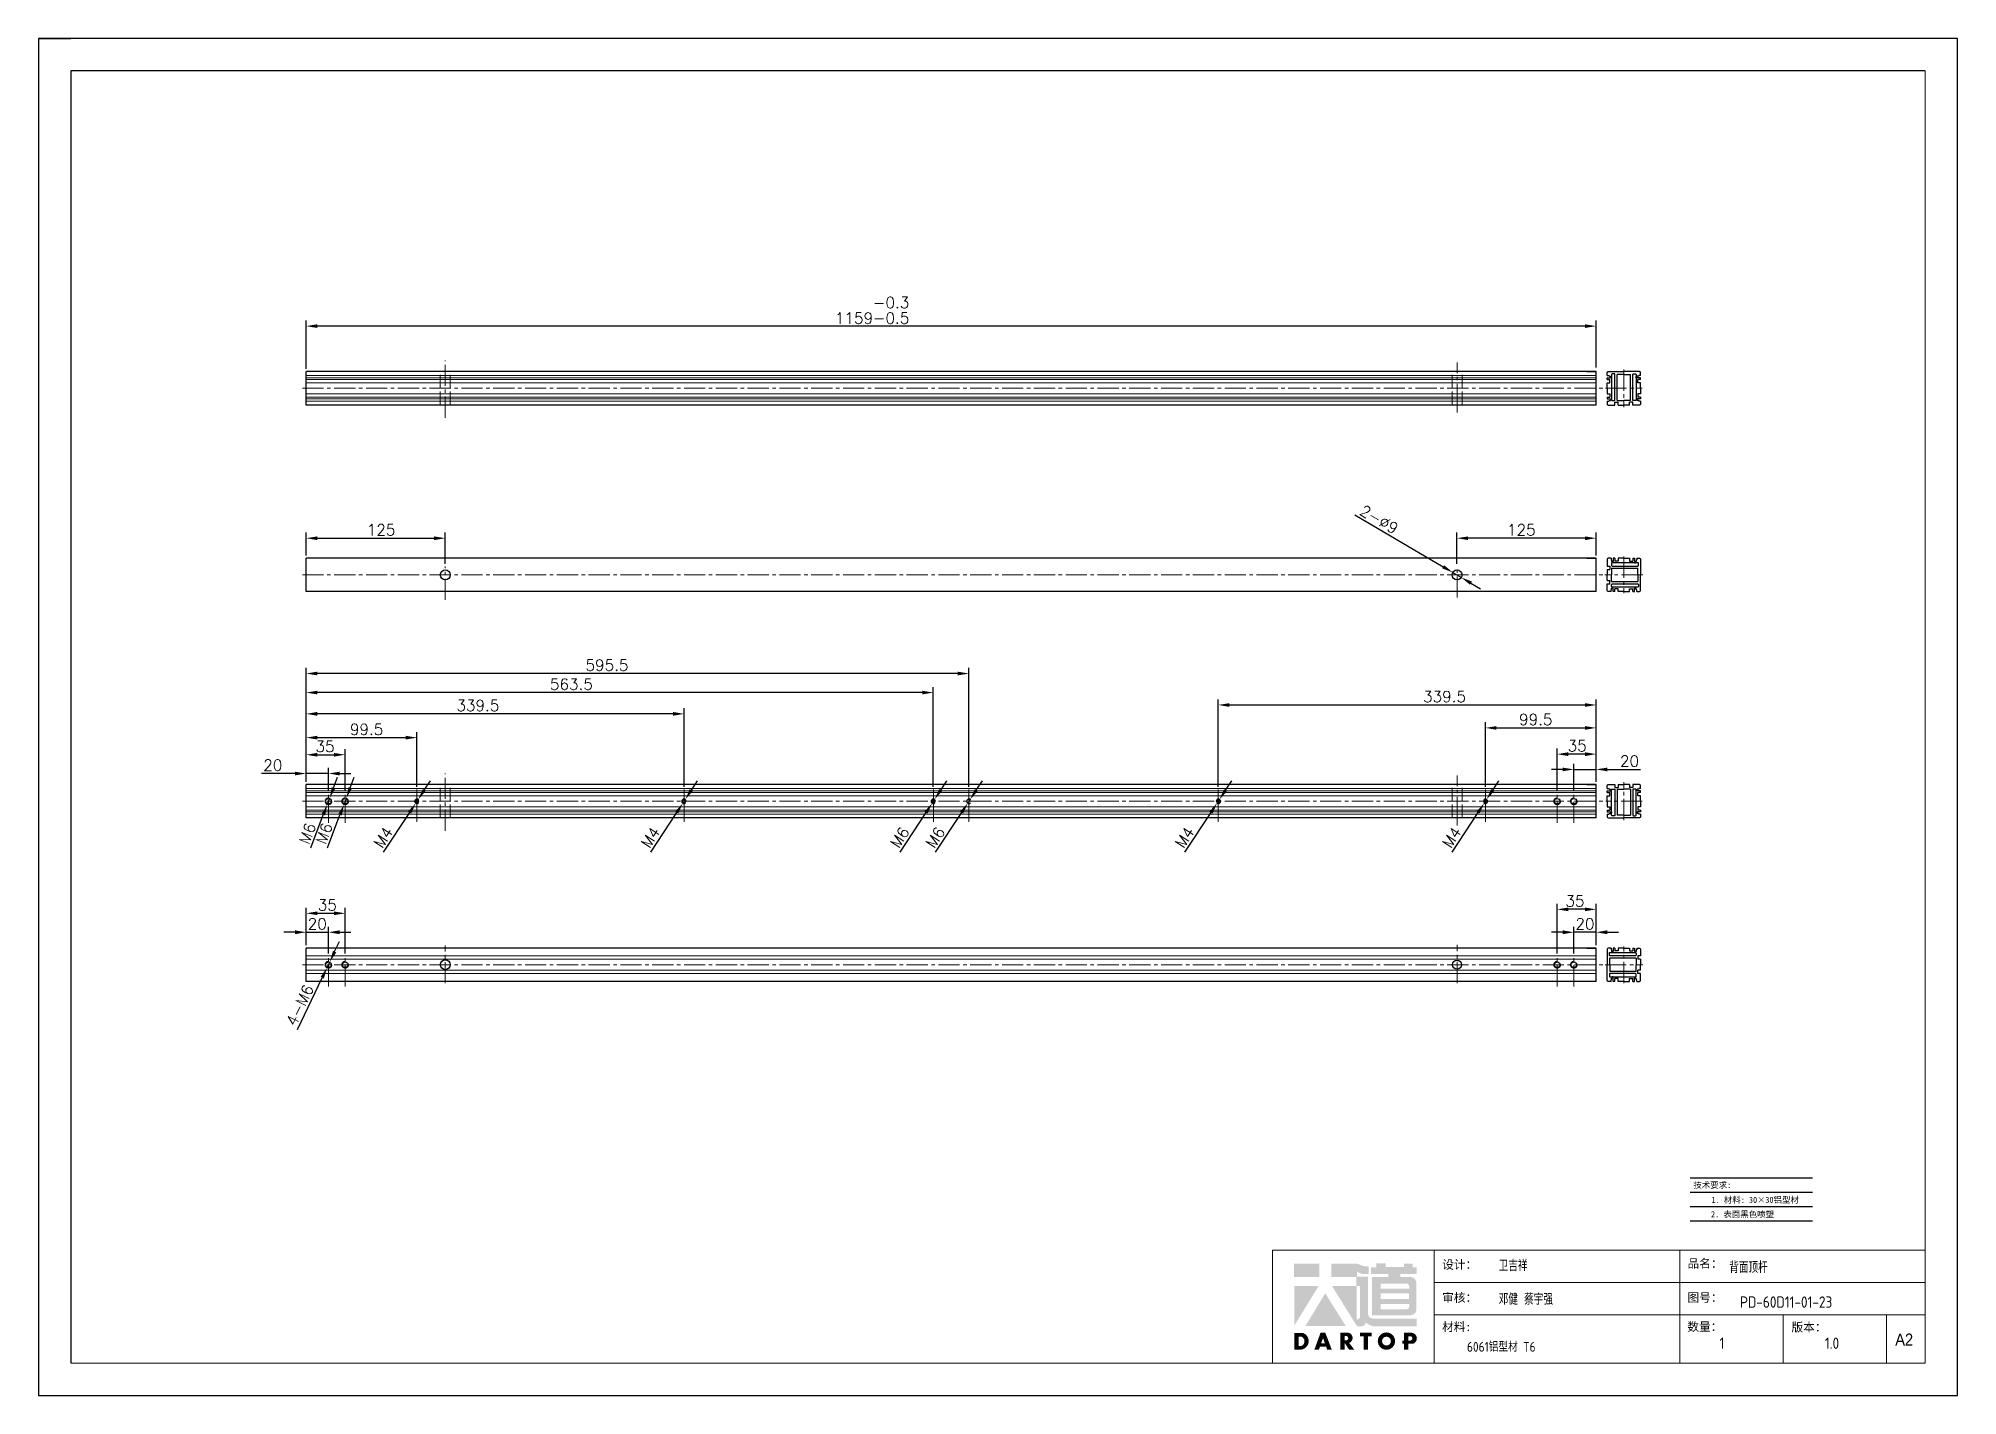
# Model space of a CAD drawing. Header units: millimetres. Extents: x -30327 to 34858, y 4015 to 75103.
# Drawn here: x 32343 to 34068, y 60062 to 61281 of the extents above; entities that cross this region are included whole.
import ezdxf
from ezdxf.enums import TextEntityAlignment as Align

# ---------------------------------------------------------------- set-up
doc = ezdxf.new("R2010")
doc.units = ezdxf.units.MM
doc.linetypes.add('ACAD_ISO02W100', pattern=[15, 12, -3])
doc.linetypes.add('CENTER2', pattern=[28.575, 19.05, -3.175, 3.175, -3.175])
doc.layers.add('A-TITLEBLOCK', color=7, linetype='Continuous', lineweight=18)
doc.layers.add('cen', color=1, linetype='CENTER2', lineweight=9)
for name, color, linetype in [('green', 3, 'ACAD_ISO02W100'), ('print', 30, 'Continuous'), ('red', 1, 'CENTER2'), ('yellow', 2, 'Continuous')]:
    doc.layers.add(name, color=color, linetype=linetype)
doc.styles.add('GB', font='GBENOR.SHX', dxfattribs={"bigfont": 'gbcbig.shx'})
doc.styles.add('HZ', font='')
doc.styles.add('SLDTEXTSTYLE0', font='simfang.ttf', dxfattribs={"bigfont": 'bigfont'})
doc.styles.add('SLDTEXTSTYLE1', font='Gothic.ttf', dxfattribs={"width": 0.913})
doc.styles.get("Standard").update_dxf_attribs({"font": 'txt', "bigfont": 'gbcbig.shx'})
doc.styles.get('HZ').set_extended_font_data('SimSun')
doc.dimstyles.new('1-4', dxfattribs={"dimscale": 4, "dimtxt": 2.5, "dimasz": 2.5, "dimexe": 1.25, "dimexo": 0.625, "dimtad": 1, "dimdsep": 46, "dimtxsty": 'Standard', "dimcen": 2.5, "dimadec": 0, "dimazin": 0, "dimtfac": 1, "dimtmove": 0, "dimatfit": 3, "dimfxl": 0, "dimarcsym": 0})

msp = doc.modelspace()

# ---------------------------------------------------------------- texts
at = {"style": 'HZ'}
for s, height, p in [('技术要求:', 5.41769, (33847.3842, 60251.2179)), ('     1. 材料: 30×30铝型材  ', 5.417685, (33880.4279, 60237.8731)), ('    2. 表面黑色喷塑          ', 5.417685, (33885.6338, 60224.9738))]:
    msp.add_text(s, height=height, dxfattribs=at).set_placement(p, align=Align.MIDDLE_CENTER)

# ---------------------------------------------------------------- blocks, each defined once
blk = doc.blocks.new('*D257')
at = {"layer": 'Defpoints', "color": 0, "transparency": 16777216}
for p in [(33723, 60478.3), (33743, 60464.1), (33723, 60456.6)]:
    blk.add_point(p, dxfattribs=at)
at = {"layer": 'yellow', "color": 0, "lineweight": -2, "transparency": 16777216}
for p, q in [((33713, 60478.3), (33703, 60478.3)), ((33723, 60459.1), (33723, 60483.3)), ((33743, 60478.3), (33723, 60478.3)), ((33743, 60466.6), (33743, 60483.3)), ((33753, 60478.3), (33763, 60478.3))]:
    blk.add_line(p, q, dxfattribs=at)
at = {"layer": 'yellow', "color": 0, "transparency": 16777216}
for points in [[(33713, 60480), (33713, 60476.6), (33723, 60478.3)], [(33753, 60480), (33753, 60476.6), (33743, 60478.3)]]:
    blk.add_solid(points, dxfattribs=at)
at = {"layer": 'yellow', "color": 0, "lineweight": 9, "transparency": 16777216, "insert": (33733, 60485.8), "char_height": 10, "attachment_point": 5}
blk.add_mtext('20', dxfattribs=at)
blk = doc.blocks.new('*D258')
at = {"layer": 'Defpoints', "color": 0, "transparency": 16777216}
for p in [(33618, 60832.3), (33618, 60806.8), (33743, 60814.3)]:
    blk.add_point(p, dxfattribs=at)
at = {"layer": 'yellow', "color": 0, "lineweight": -2, "transparency": 16777216}
for p, q in [((33618, 60809.3), (33618, 60837.3)), ((33743, 60816.8), (33743, 60837.3)), ((33733, 60832.3), (33628, 60832.3))]:
    blk.add_line(p, q, dxfattribs=at)
at = {"layer": 'yellow', "color": 0, "transparency": 16777216}
for points in [[(33628, 60833.9), (33628, 60830.6), (33618, 60832.3)], [(33733, 60833.9), (33733, 60830.6), (33743, 60832.3)]]:
    blk.add_solid(points, dxfattribs=at)
at = {"layer": 'yellow', "color": 0, "lineweight": 9, "transparency": 16777216, "insert": (33675.8, 60839.8), "char_height": 10, "attachment_point": 5}
blk.add_mtext('125', dxfattribs=at)
blk = doc.blocks.new('*D259')
at = {"layer": 'Defpoints', "color": 0, "transparency": 16777216}
for p in [(33723, 60624.6), (33723, 60603.4), (33743, 60611)]:
    blk.add_point(p, dxfattribs=at)
at = {"layer": 'yellow', "color": 0, "lineweight": -2, "transparency": 16777216}
for p, q in [((33713, 60624.6), (33703, 60624.6)), ((33723, 60605.9), (33723, 60629.6)), ((33723, 60624.6), (33743, 60624.6)), ((33743, 60613.5), (33743, 60629.6)), ((33753, 60624.6), (33783, 60624.6))]:
    blk.add_line(p, q, dxfattribs=at)
at = {"layer": 'yellow', "color": 0, "transparency": 16777216}
for points in [[(33713, 60626.2), (33713, 60622.9), (33723, 60624.6)], [(33753, 60626.2), (33753, 60622.9), (33743, 60624.6)]]:
    blk.add_solid(points, dxfattribs=at)
at = {"layer": 'yellow', "color": 0, "lineweight": 9, "transparency": 16777216, "insert": (33773, 60632.1), "char_height": 10, "attachment_point": 5}
blk.add_mtext('20', dxfattribs=at)
blk = doc.blocks.new('*D260')
at = {"layer": 'Defpoints', "color": 0, "transparency": 16777216}
for p in [(33614.1, 60801.6), (33621.9, 60797)]:
    blk.add_point(p, dxfattribs=at)
at = {"layer": 'yellow', "color": 0, "lineweight": -2, "transparency": 16777216}
for p, q in [((33526.3, 60853.2), (33605.5, 60806.7)), ((33621.9, 60797), (33614.1, 60801.6)), ((33630.5, 60792), (33639.2, 60786.9))]:
    blk.add_line(p, q, dxfattribs=at)
at = {"layer": 'yellow', "color": 0, "transparency": 16777216}
for points in [[(33606.4, 60808.1), (33604.7, 60805.2), (33614.1, 60801.6)], [(33631.4, 60793.4), (33629.7, 60790.5), (33621.9, 60797)]]:
    blk.add_solid(points, dxfattribs=at)
at = {"layer": 'yellow', "color": 0, "lineweight": 9, "transparency": 16777216, "insert": (33548.1, 60849.1), "char_height": 10, "attachment_point": 5, "rotation": 329.5634}
blk.add_mtext('2-%%c9', dxfattribs=at)
blk = doc.blocks.new('*D261')
at = {"layer": 'Defpoints', "color": 0, "transparency": 16777216}
for p in [(32602.7, 60446.4), (32605.3, 60451.8)]:
    blk.add_point(p, dxfattribs=at)
at = {"layer": 'yellow', "color": 0, "lineweight": -2, "transparency": 16777216}
for p, q in [((32609.6, 60460.9), (32614, 60469.9)), ((32605.3, 60451.8), (32602.7, 60446.4)), ((32576.1, 60390.8), (32598.4, 60437.4))]:
    blk.add_line(p, q, dxfattribs=at)
at = {"layer": 'yellow', "color": 0, "transparency": 16777216}
for points in [[(32608.1, 60461.6), (32611.1, 60460.2), (32605.3, 60451.8)], [(32596.9, 60438.1), (32599.9, 60436.7), (32602.7, 60446.4)]]:
    blk.add_solid(points, dxfattribs=at)
at = {"layer": 'yellow', "color": 0, "lineweight": 9, "transparency": 16777216, "insert": (32578.4, 60412.8), "char_height": 10, "attachment_point": 5, "rotation": 64.4533}
blk.add_mtext('4-M6', dxfattribs=at)
blk = doc.blocks.new('*D262')
at = {"layer": 'Defpoints', "color": 0, "transparency": 16777216}
for p in [(32605.1, 60598.8), (32603, 60593.1)]:
    blk.add_point(p, dxfattribs=at)
at = {"layer": 'yellow', "color": 0, "lineweight": -2, "transparency": 16777216}
for p, q in [((32608.6, 60608.1), (32612.2, 60617.5)), ((32605.1, 60598.8), (32603, 60593.1)), ((32588.2, 60554.2), (32599.4, 60583.8))]:
    blk.add_line(p, q, dxfattribs=at)
at = {"layer": 'yellow', "color": 0, "transparency": 16777216}
for points in [[(32607.1, 60608.7), (32610.2, 60607.5), (32605.1, 60598.8)], [(32597.8, 60584.4), (32601, 60583.2), (32603, 60593.1)]]:
    blk.add_solid(points, dxfattribs=at)
at = {"layer": 'yellow', "color": 0, "lineweight": 9, "transparency": 16777216, "insert": (32585, 60567), "char_height": 10, "attachment_point": 5, "rotation": 69.1884}
blk.add_mtext('M6', dxfattribs=at)
blk = doc.blocks.new('*D263')
at = {"layer": 'Defpoints', "color": 0, "transparency": 16777216}
for p in [(32584, 61022.8), (32584, 60982), (33743, 60983.2)]:
    blk.add_point(p, dxfattribs=at)
at = {"layer": 'yellow', "color": 0, "lineweight": -2, "transparency": 16777216}
for p, q in [((32584, 60984.5), (32584, 61027.8)), ((33743, 60985.7), (33743, 61027.8)), ((33733, 61022.8), (32594, 61022.8))]:
    blk.add_line(p, q, dxfattribs=at)
at = {"layer": 'yellow', "color": 0, "transparency": 16777216}
for points in [[(32594, 61024.5), (32594, 61021.2), (32584, 61022.8)], [(33733, 61024.5), (33733, 61021.2), (33743, 61022.8)]]:
    blk.add_solid(points, dxfattribs=at)
at = {"layer": 'yellow', "color": 0, "lineweight": 9, "transparency": 16777216, "insert": (33092.5, 61037), "char_height": 10, "attachment_point": 5}
blk.add_mtext('1159\\S-0.3^ -0.5;', dxfattribs=at)
blk = doc.blocks.new('*D264')
at = {"layer": 'Defpoints', "color": 0, "transparency": 16777216}
for p in [(32709, 60832.3), (32584, 60814.3), (32709, 60806.8)]:
    blk.add_point(p, dxfattribs=at)
at = {"layer": 'yellow', "color": 0, "lineweight": -2, "transparency": 16777216}
for p, q in [((32584, 60816.8), (32584, 60837.3)), ((32709, 60809.3), (32709, 60837.3)), ((32594, 60832.3), (32699, 60832.3))]:
    blk.add_line(p, q, dxfattribs=at)
at = {"layer": 'yellow', "color": 0, "transparency": 16777216}
for points in [[(32594, 60833.9), (32594, 60830.6), (32584, 60832.3)], [(32699, 60833.9), (32699, 60830.6), (32709, 60832.3)]]:
    blk.add_solid(points, dxfattribs=at)
at = {"layer": 'yellow', "color": 0, "lineweight": 9, "transparency": 16777216, "insert": (32651.3, 60839.8), "char_height": 10, "attachment_point": 5}
blk.add_mtext('125', dxfattribs=at)
blk = doc.blocks.new('*D265')
at = {"layer": 'Defpoints', "color": 0, "transparency": 16777216}
for p in [(32604, 60478.3), (32584, 60464.1), (32604, 60456.6)]:
    blk.add_point(p, dxfattribs=at)
at = {"layer": 'yellow', "color": 0, "lineweight": -2, "transparency": 16777216}
for p, q in [((32574, 60478.3), (32564, 60478.3)), ((32584, 60466.6), (32584, 60483.3)), ((32584, 60478.3), (32604, 60478.3)), ((32604, 60459.1), (32604, 60483.3)), ((32614, 60478.3), (32624, 60478.3))]:
    blk.add_line(p, q, dxfattribs=at)
at = {"layer": 'yellow', "color": 0, "transparency": 16777216}
for points in [[(32574, 60480), (32574, 60476.6), (32584, 60478.3)], [(32614, 60480), (32614, 60476.6), (32604, 60478.3)]]:
    blk.add_solid(points, dxfattribs=at)
at = {"layer": 'yellow', "color": 0, "lineweight": 9, "transparency": 16777216, "insert": (32594, 60485.8), "char_height": 10, "attachment_point": 5}
blk.add_mtext('20', dxfattribs=at)
blk = doc.blocks.new('*D266')
at = {"layer": 'Defpoints', "color": 0, "transparency": 16777216}
for p in [(32604, 60620.9), (32584, 60611), (32604, 60603.4)]:
    blk.add_point(p, dxfattribs=at)
at = {"layer": 'yellow', "color": 0, "lineweight": -2, "transparency": 16777216}
for p, q in [((32574, 60620.9), (32544, 60620.9)), ((32584, 60613.5), (32584, 60625.9)), ((32604, 60620.9), (32584, 60620.9)), ((32604, 60605.9), (32604, 60625.9)), ((32614, 60620.9), (32624, 60620.9))]:
    blk.add_line(p, q, dxfattribs=at)
at = {"layer": 'yellow', "color": 0, "transparency": 16777216}
for points in [[(32574, 60622.5), (32574, 60619.2), (32584, 60620.9)], [(32614, 60622.5), (32614, 60619.2), (32604, 60620.9)]]:
    blk.add_solid(points, dxfattribs=at)
at = {"layer": 'yellow', "color": 0, "lineweight": 9, "transparency": 16777216, "insert": (32554, 60628.4), "char_height": 10, "attachment_point": 5}
blk.add_mtext('20', dxfattribs=at)
blk = doc.blocks.new('*D269')
at = {"layer": 'Defpoints', "color": 0, "transparency": 16777216}
for p in [(33743, 60661.9), (33643.5, 60606.4), (33743, 60611)]:
    blk.add_point(p, dxfattribs=at)
at = {"layer": 'yellow', "color": 0, "lineweight": -2, "transparency": 16777216}
for p, q in [((33643.5, 60608.9), (33643.5, 60666.9)), ((33743, 60613.5), (33743, 60666.9)), ((33653.5, 60661.9), (33733, 60661.9))]:
    blk.add_line(p, q, dxfattribs=at)
at = {"layer": 'yellow', "color": 0, "transparency": 16777216}
for points in [[(33653.5, 60663.5), (33653.5, 60660.2), (33643.5, 60661.9)], [(33733, 60663.5), (33733, 60660.2), (33743, 60661.9)]]:
    blk.add_solid(points, dxfattribs=at)
at = {"layer": 'yellow', "color": 0, "lineweight": 9, "transparency": 16777216, "insert": (33688.8, 60669.4), "char_height": 10, "attachment_point": 5}
blk.add_mtext('99.5', dxfattribs=at)
blk = doc.blocks.new('*D270')
at = {"layer": 'Defpoints', "color": 0, "transparency": 16777216}
for p in [(33743, 60682.5), (33403.5, 60606.4), (33743, 60611)]:
    blk.add_point(p, dxfattribs=at)
at = {"layer": 'yellow', "color": 0, "lineweight": -2, "transparency": 16777216}
for p, q in [((33403.5, 60608.9), (33403.5, 60687.5)), ((33413.5, 60682.5), (33733, 60682.5)), ((33743, 60613.5), (33743, 60687.5))]:
    blk.add_line(p, q, dxfattribs=at)
at = {"layer": 'yellow', "color": 0, "transparency": 16777216}
for points in [[(33413.5, 60684.1), (33413.5, 60680.8), (33403.5, 60682.5)], [(33733, 60684.1), (33733, 60680.8), (33743, 60682.5)]]:
    blk.add_solid(points, dxfattribs=at)
at = {"layer": 'yellow', "color": 0, "lineweight": 9, "transparency": 16777216, "insert": (33606.8, 60690), "char_height": 10, "attachment_point": 5}
blk.add_mtext('339.5', dxfattribs=at)
blk = doc.blocks.new('*D271')
at = {"layer": 'Defpoints', "color": 0, "transparency": 16777216}
for p in [(32584, 60653.1), (32584, 60611), (32683.5, 60606.4)]:
    blk.add_point(p, dxfattribs=at)
at = {"layer": 'yellow', "color": 0, "lineweight": -2, "transparency": 16777216}
for p, q in [((32584, 60613.5), (32584, 60658.1)), ((32673.5, 60653.1), (32594, 60653.1)), ((32683.5, 60608.9), (32683.5, 60658.1))]:
    blk.add_line(p, q, dxfattribs=at)
at = {"layer": 'yellow', "color": 0, "transparency": 16777216}
for points in [[(32594, 60654.8), (32594, 60651.5), (32584, 60653.1)], [(32673.5, 60654.8), (32673.5, 60651.5), (32683.5, 60653.1)]]:
    blk.add_solid(points, dxfattribs=at)
at = {"layer": 'yellow', "color": 0, "lineweight": 9, "transparency": 16777216, "insert": (32638.3, 60660.6), "char_height": 10, "attachment_point": 5}
blk.add_mtext('99.5', dxfattribs=at)
blk = doc.blocks.new('*D272')
at = {"layer": 'Defpoints', "color": 0, "transparency": 16777216}
for p in [(32584, 60674.5), (32584, 60611), (32923.5, 60606.4)]:
    blk.add_point(p, dxfattribs=at)
at = {"layer": 'yellow', "color": 0, "lineweight": -2, "transparency": 16777216}
for p, q in [((32584, 60613.5), (32584, 60679.5)), ((32913.5, 60674.5), (32594, 60674.5)), ((32923.5, 60608.9), (32923.5, 60679.5))]:
    blk.add_line(p, q, dxfattribs=at)
at = {"layer": 'yellow', "color": 0, "transparency": 16777216}
for points in [[(32594, 60676.2), (32594, 60672.8), (32584, 60674.5)], [(32913.5, 60676.2), (32913.5, 60672.8), (32923.5, 60674.5)]]:
    blk.add_solid(points, dxfattribs=at)
at = {"layer": 'yellow', "color": 0, "lineweight": 9, "transparency": 16777216, "insert": (32738.3, 60682), "char_height": 10, "attachment_point": 5}
blk.add_mtext('339.5', dxfattribs=at)
blk = doc.blocks.new('*D273')
at = {"layer": 'Defpoints', "color": 0, "transparency": 16777216}
for p in [(33644.6, 60597.6), (33642.4, 60594.3)]:
    blk.add_point(p, dxfattribs=at)
at = {"layer": 'yellow', "color": 0, "lineweight": -2, "transparency": 16777216}
for p, q in [((33650.1, 60606), (33655.6, 60614.4)), ((33644.6, 60597.6), (33642.4, 60594.3)), ((33613.6, 60550.3), (33637, 60585.9))]:
    blk.add_line(p, q, dxfattribs=at)
at = {"layer": 'yellow', "color": 0, "transparency": 16777216}
for points in [[(33648.7, 60606.9), (33651.5, 60605.1), (33644.6, 60597.6)], [(33635.6, 60586.8), (33638.4, 60585), (33642.4, 60594.3)]]:
    blk.add_solid(points, dxfattribs=at)
at = {"layer": 'yellow', "color": 0, "lineweight": 9, "transparency": 16777216, "insert": (33613.3, 60563.5), "char_height": 10, "attachment_point": 5, "rotation": 56.8044}
blk.add_mtext('M4', dxfattribs=at)
blk = doc.blocks.new('*D528')
at = {"layer": 'Defpoints', "color": 0, "transparency": 16777216}
for p in [(33708, 60638.3), (33708, 60603.4), (33743, 60611)]:
    blk.add_point(p, dxfattribs=at)
at = {"layer": 'yellow', "color": 0, "lineweight": -2, "transparency": 16777216}
for p, q in [((33708, 60605.9), (33708, 60643.3)), ((33733, 60638.3), (33718, 60638.3)), ((33743, 60613.5), (33743, 60643.3))]:
    blk.add_line(p, q, dxfattribs=at)
at = {"layer": 'yellow', "color": 0, "transparency": 16777216}
for points in [[(33718, 60640), (33718, 60636.6), (33708, 60638.3)], [(33733, 60640), (33733, 60636.6), (33743, 60638.3)]]:
    blk.add_solid(points, dxfattribs=at)
at = {"layer": 'yellow', "color": 0, "lineweight": 9, "transparency": 16777216, "insert": (33726, 60645.8), "char_height": 10, "attachment_point": 5}
blk.add_mtext('35', dxfattribs=at)
blk = doc.blocks.new('*D529')
at = {"layer": 'Defpoints', "color": 0, "transparency": 16777216}
for p in [(32620.1, 60598.8), (32618, 60593.1)]:
    blk.add_point(p, dxfattribs=at)
at = {"layer": 'yellow', "color": 0, "lineweight": -2, "transparency": 16777216}
for p, q in [((32623.6, 60608.1), (32627.2, 60617.5)), ((32620.1, 60598.8), (32618, 60593.1)), ((32603.2, 60554.2), (32614.4, 60583.8))]:
    blk.add_line(p, q, dxfattribs=at)
at = {"layer": 'yellow', "color": 0, "transparency": 16777216}
for points in [[(32622.1, 60608.7), (32625.2, 60607.5), (32620.1, 60598.8)], [(32612.8, 60584.4), (32616, 60583.2), (32618, 60593.1)]]:
    blk.add_solid(points, dxfattribs=at)
at = {"layer": 'yellow', "color": 0, "lineweight": 9, "transparency": 16777216, "insert": (32600, 60567), "char_height": 10, "attachment_point": 5, "rotation": 69.1884}
blk.add_mtext('M6', dxfattribs=at)
blk = doc.blocks.new('*D530')
at = {"layer": 'Defpoints', "color": 0, "transparency": 16777216}
for p in [(32619, 60637.8), (32584, 60611), (32619, 60603.4)]:
    blk.add_point(p, dxfattribs=at)
at = {"layer": 'yellow', "color": 0, "lineweight": -2, "transparency": 16777216}
for p, q in [((32584, 60613.5), (32584, 60642.8)), ((32594, 60637.8), (32609, 60637.8)), ((32619, 60605.9), (32619, 60642.8))]:
    blk.add_line(p, q, dxfattribs=at)
at = {"layer": 'yellow', "color": 0, "transparency": 16777216}
for points in [[(32594, 60639.4), (32594, 60636.1), (32584, 60637.8)], [(32609, 60639.4), (32609, 60636.1), (32619, 60637.8)]]:
    blk.add_solid(points, dxfattribs=at)
at = {"layer": 'yellow', "color": 0, "lineweight": 9, "transparency": 16777216, "insert": (32601, 60645.3), "char_height": 10, "attachment_point": 5}
blk.add_mtext('35', dxfattribs=at)
blk = doc.blocks.new('*D531')
at = {"layer": 'Defpoints', "color": 0, "transparency": 16777216}
for p in [(32619, 60495.3), (32584, 60464.1), (32619, 60456.6)]:
    blk.add_point(p, dxfattribs=at)
at = {"layer": 'yellow', "color": 0, "lineweight": -2, "transparency": 16777216}
for p, q in [((32584, 60466.6), (32584, 60500.3)), ((32594, 60495.3), (32609, 60495.3)), ((32619, 60459.1), (32619, 60500.3))]:
    blk.add_line(p, q, dxfattribs=at)
at = {"layer": 'yellow', "color": 0, "transparency": 16777216}
for points in [[(32594, 60497), (32594, 60493.7), (32584, 60495.3)], [(32609, 60497), (32609, 60493.7), (32619, 60495.3)]]:
    blk.add_solid(points, dxfattribs=at)
at = {"layer": 'yellow', "color": 0, "lineweight": 9, "transparency": 16777216, "insert": (32603, 60502.8), "char_height": 10, "attachment_point": 5}
blk.add_mtext('35', dxfattribs=at)
blk = doc.blocks.new('*D532')
at = {"layer": 'Defpoints', "color": 0, "transparency": 16777216}
for p in [(33708, 60498.9), (33743, 60464.1), (33708, 60456.6)]:
    blk.add_point(p, dxfattribs=at)
at = {"layer": 'yellow', "color": 0, "lineweight": -2, "transparency": 16777216}
for p, q in [((33708, 60459.1), (33708, 60503.9)), ((33733, 60498.9), (33718, 60498.9)), ((33743, 60466.6), (33743, 60503.9))]:
    blk.add_line(p, q, dxfattribs=at)
at = {"layer": 'yellow', "color": 0, "transparency": 16777216}
for points in [[(33718, 60500.5), (33718, 60497.2), (33708, 60498.9)], [(33733, 60500.5), (33733, 60497.2), (33743, 60498.9)]]:
    blk.add_solid(points, dxfattribs=at)
at = {"layer": 'yellow', "color": 0, "lineweight": 9, "transparency": 16777216, "insert": (33724, 60506.4), "char_height": 10, "attachment_point": 5}
blk.add_mtext('35', dxfattribs=at)
blk = doc.blocks.new('*D533')
at = {"layer": 'Defpoints', "color": 0, "transparency": 16777216}
for p in [(33404.6, 60597.6), (33402.4, 60594.3)]:
    blk.add_point(p, dxfattribs=at)
at = {"layer": 'yellow', "color": 0, "lineweight": -2, "transparency": 16777216}
for p, q in [((33410.1, 60606), (33415.6, 60614.4)), ((33404.6, 60597.6), (33402.4, 60594.3)), ((33373.6, 60550.3), (33397, 60585.9))]:
    blk.add_line(p, q, dxfattribs=at)
at = {"layer": 'yellow', "color": 0, "transparency": 16777216}
for points in [[(33408.7, 60606.9), (33411.5, 60605.1), (33404.6, 60597.6)], [(33395.6, 60586.8), (33398.4, 60585), (33402.4, 60594.3)]]:
    blk.add_solid(points, dxfattribs=at)
at = {"layer": 'yellow', "color": 0, "lineweight": 9, "transparency": 16777216, "insert": (33373.3, 60563.5), "char_height": 10, "attachment_point": 5, "rotation": 56.8044}
blk.add_mtext('M4', dxfattribs=at)
blk = doc.blocks.new('*D534')
at = {"layer": 'Defpoints', "color": 0, "transparency": 16777216}
for p in [(32924.6, 60597.6), (32922.4, 60594.3)]:
    blk.add_point(p, dxfattribs=at)
at = {"layer": 'yellow', "color": 0, "lineweight": -2, "transparency": 16777216}
for p, q in [((32930.1, 60606), (32935.6, 60614.4)), ((32924.6, 60597.6), (32922.4, 60594.3)), ((32893.6, 60550.3), (32917, 60585.9))]:
    blk.add_line(p, q, dxfattribs=at)
at = {"layer": 'yellow', "color": 0, "transparency": 16777216}
for points in [[(32928.7, 60606.9), (32931.5, 60605.1), (32924.6, 60597.6)], [(32915.6, 60586.8), (32918.4, 60585), (32922.4, 60594.3)]]:
    blk.add_solid(points, dxfattribs=at)
at = {"layer": 'yellow', "color": 0, "lineweight": 9, "transparency": 16777216, "insert": (32893.3, 60563.5), "char_height": 10, "attachment_point": 5, "rotation": 56.8044}
blk.add_mtext('M4', dxfattribs=at)
blk = doc.blocks.new('*D535')
at = {"layer": 'Defpoints', "color": 0, "transparency": 16777216}
for p in [(32684.6, 60597.6), (32682.4, 60594.3)]:
    blk.add_point(p, dxfattribs=at)
at = {"layer": 'yellow', "color": 0, "lineweight": -2, "transparency": 16777216}
for p, q in [((32690.1, 60606), (32695.6, 60614.4)), ((32684.6, 60597.6), (32682.4, 60594.3)), ((32653.6, 60550.3), (32677, 60585.9))]:
    blk.add_line(p, q, dxfattribs=at)
at = {"layer": 'yellow', "color": 0, "transparency": 16777216}
for points in [[(32688.7, 60606.9), (32691.5, 60605.1), (32684.6, 60597.6)], [(32675.6, 60586.8), (32678.4, 60585), (32682.4, 60594.3)]]:
    blk.add_solid(points, dxfattribs=at)
at = {"layer": 'yellow', "color": 0, "lineweight": 9, "transparency": 16777216, "insert": (32653.3, 60563.5), "char_height": 10, "attachment_point": 5, "rotation": 56.8044}
blk.add_mtext('M4', dxfattribs=at)
blk = doc.blocks.new('*D1220')
at = {"layer": 'Defpoints', "color": 0, "transparency": 16777216}
for p in [(32584, 60693.6), (32584, 60611), (33147.5, 60606.4)]:
    blk.add_point(p, dxfattribs=at)
at = {"layer": 'yellow', "color": 0, "lineweight": -2, "transparency": 16777216}
for p, q in [((32584, 60613.5), (32584, 60698.6)), ((33137.5, 60693.6), (32594, 60693.6)), ((33147.5, 60608.9), (33147.5, 60698.6))]:
    blk.add_line(p, q, dxfattribs=at)
at = {"layer": 'yellow', "color": 0, "transparency": 16777216}
for points in [[(32594, 60695.3), (32594, 60692), (32584, 60693.6)], [(33137.5, 60695.3), (33137.5, 60692), (33147.5, 60693.6)]]:
    blk.add_solid(points, dxfattribs=at)
at = {"layer": 'yellow', "color": 0, "lineweight": 9, "transparency": 16777216, "insert": (32822.3, 60701.1), "char_height": 10, "attachment_point": 5}
blk.add_mtext('563.5', dxfattribs=at)
blk = doc.blocks.new('*D1221')
at = {"layer": 'Defpoints', "color": 0, "transparency": 16777216}
for p in [(33148.6, 60597.6), (33146.4, 60594.3)]:
    blk.add_point(p, dxfattribs=at)
at = {"layer": 'yellow', "color": 0, "lineweight": -2, "transparency": 16777216}
for p, q in [((33154.1, 60606), (33159.6, 60614.4)), ((33148.6, 60597.6), (33146.4, 60594.3)), ((33117.6, 60550.3), (33141, 60585.9))]:
    blk.add_line(p, q, dxfattribs=at)
at = {"layer": 'yellow', "color": 0, "transparency": 16777216}
for points in [[(33152.7, 60606.9), (33155.5, 60605.1), (33148.6, 60597.6)], [(33139.6, 60586.8), (33142.4, 60585), (33146.4, 60594.3)]]:
    blk.add_solid(points, dxfattribs=at)
at = {"layer": 'yellow', "color": 0, "lineweight": 9, "transparency": 16777216, "insert": (33117.3, 60563.5), "char_height": 10, "attachment_point": 5, "rotation": 56.8044}
blk.add_mtext('M6', dxfattribs=at)
blk = doc.blocks.new('*D1222')
at = {"layer": 'Defpoints', "color": 0, "transparency": 16777216}
for p in [(32584, 60710.7), (32584, 60611), (33179.5, 60606.4)]:
    blk.add_point(p, dxfattribs=at)
at = {"layer": 'yellow', "color": 0, "lineweight": -2, "transparency": 16777216}
for p, q in [((32584, 60613.5), (32584, 60715.7)), ((33169.5, 60710.7), (32594, 60710.7)), ((33179.5, 60608.9), (33179.5, 60715.7))]:
    blk.add_line(p, q, dxfattribs=at)
at = {"layer": 'yellow', "color": 0, "transparency": 16777216}
for points in [[(32594, 60712.4), (32594, 60709.1), (32584, 60710.7)], [(33169.5, 60712.4), (33169.5, 60709.1), (33179.5, 60710.7)]]:
    blk.add_solid(points, dxfattribs=at)
at = {"layer": 'yellow', "color": 0, "lineweight": 9, "transparency": 16777216, "insert": (32854.3, 60718.2), "char_height": 10, "attachment_point": 5}
blk.add_mtext('595.5', dxfattribs=at)
blk = doc.blocks.new('*D1223')
at = {"layer": 'Defpoints', "color": 0, "transparency": 16777216}
for p in [(33180.6, 60597.6), (33178.4, 60594.3)]:
    blk.add_point(p, dxfattribs=at)
at = {"layer": 'yellow', "color": 0, "lineweight": -2, "transparency": 16777216}
for p, q in [((33186.1, 60606), (33191.6, 60614.4)), ((33180.6, 60597.6), (33178.4, 60594.3)), ((33149.6, 60550.3), (33173, 60585.9))]:
    blk.add_line(p, q, dxfattribs=at)
at = {"layer": 'yellow', "color": 0, "transparency": 16777216}
for points in [[(33184.7, 60606.9), (33187.5, 60605.1), (33180.6, 60597.6)], [(33171.6, 60586.8), (33174.4, 60585), (33178.4, 60594.3)]]:
    blk.add_solid(points, dxfattribs=at)
at = {"layer": 'yellow', "color": 0, "lineweight": 9, "transparency": 16777216, "insert": (33149.3, 60563.5), "char_height": 10, "attachment_point": 5, "rotation": 56.8044}
blk.add_mtext('M6', dxfattribs=at)
blk = doc.blocks.new('Dartop Logo')
at = {"true_color": 0xc40018}
h = blk.add_hatch(color=12, dxfattribs=at)
h.set_gradient(color1=(196, 0, 24), color2=(196, 0, 24), tint=1)
h.paths.add_polyline_path([(30.39, -3.87), (33.08, -5.04), (35.99, -5.04), (35.99, -1.19), (33.59, -1.19), (30.46, 0.05), (17.94, 0.05), (17.94, -6.46), (30.12, -6.46), (30.12, -6.59), (30.12, -10.75), (18.31, -10.75), (30.46, -30.31), (32.87, -30.31, 0.279375), (34.63, -28.6), (34.63, -28.51), (34.84, -28.51, 0.143145), (38.15, -30.2), (59.27, -30.2), (59.27, -26.49), (38.06, -26.49, -0.414214), (35.75, -24.18), (35.75, -6.26), (30.39, -6.26)])
h.paths.add_polyline_path([(30.25, -10.84), (31.8, -10.84), (31.8, -26.02, -0.088936), (30.9, -26.94), (30.24, -26.94)], flags=16)
h = blk.add_hatch(color=12, dxfattribs=at)
h.set_gradient(color1=(196, 0, 24), color2=(196, 0, 24), tint=1)
h.paths.add_polyline_path([(59.24, -1.73), (57.36, -1.73), (57.36, 0.06), (53.06, 0.06), (53.06, -1.64), (44.29, -1.64), (44.29, 0.15), (39.7, 0.15), (39.7, -1.67), (37.16, -1.67), (37.16, -4.97), (45.54, -4.97), (45.54, -6.42), (37.73, -6.42), (37.73, -24.88), (56.26, -24.88, 0.414214), (59.15, -21.99), (59.15, -9.35, 0.414214), (56.26, -6.46), (51.36, -6.46), (51.36, -5.03), (59.24, -5.03)])
h.paths.add_polyline_path([(54.21, -9.59, -0.414214), (55.66, -11.04), (55.66, -12.1), (41.79, -12.1), (41.79, -9.59)], flags=16)
h.paths.add_polyline_path([(55.57, -14.33), (55.57, -17.01), (41.88, -17.01), (41.88, -14.33)], flags=16)
h.paths.add_polyline_path([(55.75, -19.43), (55.75, -20.57, -0.414214), (54.3, -22.02), (41.88, -22.02), (41.88, -19.43)], flags=16)
h = blk.add_hatch(color=12, dxfattribs=at)
h.set_gradient(color1=(196, 0, 24), color2=(196, 0, 24), tint=1)
h.paths.add_polyline_path([(12.18, 0), (0, 0), (0, -6.37), (12.18, -6.37)])
h = blk.add_hatch(color=12, dxfattribs=at)
h.set_gradient(color1=(196, 0, 24), color2=(196, 0, 24), tint=1)
h.paths.add_polyline_path([(11.79, -10.83), (0.03, -10.83), (0.03, -30.03)])
h = blk.add_hatch(color=12, dxfattribs=at)
h.set_gradient(color1=(196, 0, 24), color2=(196, 0, 24), tint=1)
h.paths.add_polyline_path([(15.05, -14.31), (5.44, -30.15), (25.01, -30.15)])
at = {"true_color": 0x646464}
h = blk.add_hatch(color=251, dxfattribs=at)
h.set_gradient(color1=(100, 100, 100), color2=(100, 100, 100), tint=1)
h.paths.add_polyline_path([(4.15, -33.43), (0.11, -33.43), (0.11, -41.5), (3.51, -41.5, 0.793016)])
h.paths.add_polyline_path([(3.57, -39.73), (2.16, -39.73), (2.16, -35.19), (3.42, -35.19, -0.671361)], flags=16)
h = blk.add_hatch(color=251, dxfattribs=at)
h.set_gradient(color1=(100, 100, 100), color2=(100, 100, 100), tint=1)
h.paths.add_polyline_path([(15.08, -33.36), (12.78, -33.36), (9.82, -41.51), (12, -41.51), (12.51, -40.06), (15.46, -40.06), (15.99, -41.52), (18.19, -41.52)])
h.paths.add_polyline_path([(14.9, -38.51), (13.07, -38.51), (13.97, -35.95)], flags=16)
h = blk.add_hatch(color=251, dxfattribs=at)
h.set_gradient(color1=(100, 100, 100), color2=(100, 100, 100), tint=1)
h.paths.add_polyline_path([(26.27, -33.36), (22.3, -33.36), (22.3, -41.51), (24.4, -41.51), (24.4, -38.28), (26.55, -41.54), (29.09, -41.54), (26.61, -38.3, 0.744055)])
h.paths.add_polyline_path([(24.38, -37.08), (24.38, -34.94), (25.32, -34.94, -0.796809), (25.3, -37.08)], flags=16)
h = blk.add_hatch(color=251, dxfattribs=at)
h.set_gradient(color1=(100, 100, 100), color2=(100, 100, 100), tint=1)
h.paths.add_polyline_path([(37.44, -33.4), (31.88, -33.4), (31.88, -35.16), (33.61, -35.16), (33.61, -41.52), (35.69, -41.52), (35.69, -35.16), (37.44, -35.16)])
h = blk.add_hatch(color=251, dxfattribs=at)
h.set_gradient(color1=(100, 100, 100), color2=(100, 100, 100), tint=1)
h.paths.add_polyline_path([(40.46, -37.41, 1), (48.83, -37.41, 1)])
h.paths.add_polyline_path([(46.8, -37.41, -1), (42.5, -37.41, -1)], flags=16)
h = blk.add_hatch(color=251, dxfattribs=at)
h.set_gradient(color1=(100, 100, 100), color2=(100, 100, 100), tint=1)
h.paths.add_polyline_path([(56.85, -33.38), (56.73, -33.38), (53.19, -33.38), (53.19, -37.19), (52.26, -37.19), (52.26, -38.73), (53.18, -38.73), (53.18, -41.5), (55.24, -41.5), (55.24, -38.72), (57.51, -38.72, 0.812304)])
h.paths.add_polyline_path([(55.21, -37.18), (55.21, -35.05), (56.39, -35.05, -0.778213), (56.27, -37.18)], flags=16)
blk = doc.blocks.new('DT-A2-TITLE')
for p, q in [((594, 420), (0, 420)), ((0, 420), (0, 420)), ((0, 420), (0, 0)), ((0, 420), (10, 420)), ((594, 0), (594, 420)), ((10, 410), (10, 10)), ((584, 410), (10, 410))]:
    blk.add_line(p, q)
at = {"layer": 'A-TITLEBLOCK', "color": 7}
for p, q in [((584, 410), (584, 10)), ((594, 0), (594, 297)), ((382, 10), (382, 45)), ((584, 45), (382, 45)), ((432, 45), (432, 10)), ((508, 45), (508, 10)), ((584, 35), (432, 35)), ((432, 25), (584.08, 25)), ((540, 10), (540, 25)), ((572, 10), (572, 25)), ((10, 10), (584, 10)), ((0, 0), (594, 0))]:
    blk.add_line(p, q, dxfattribs=at)
at = {"layer": 'A-TITLEBLOCK', "xscale": 0.6400000000000001, "yscale": 0.6400000000000001, "zscale": 0.6400000000000001}
blk.add_blockref('Dartop Logo', (388.65, 40.81), dxfattribs=at)
at = {"style": 'GB'}
for tag, p, height in [('#设计', (451.96, 38.52), 3.5), ('#品名', (523.32, 37.95), 3.5), ('#审核', (451.99, 28.1), 3.5), ('#图号', (526.67, 27.2), 3.5), ('#数量', (520.33, 14.51), 3.5), ('#版本', (552.92, 14.47), 3.5), ('#材料说明', (442.15, 13.59), 3)]:
    blk.add_attdef(tag, p, '', height=height, dxfattribs=at)
at = {"layer": 'A-TITLEBLOCK', "color": 7, "attachment_point": 1}
for s, insert, char_height, style in [('设计：', (434.47, 41.87), 2.646, 'SLDTEXTSTYLE0'), ('品名：', (510.43, 42.19), 2.646, 'SLDTEXTSTYLE0'), ('审核：', (434.47, 31.64), 2.646, 'SLDTEXTSTYLE0'), ('图号：', (510.4, 31.66), 2.646, 'SLDTEXTSTYLE0'), ('材料:', (434.47, 22.62), 2.646, 'SLDTEXTSTYLE0'), ('数量：', (510.35, 22.64), 2.646, 'SLDTEXTSTYLE0'), ('版本：', (542.59, 22.48), 2.646, 'SLDTEXTSTYLE0'), ('A2', (574.7, 19.21), 3.704, 'SLDTEXTSTYLE1')]:
    blk.add_mtext(s, dxfattribs=dict(at, insert=insert, char_height=char_height, style=style))

# ---------------------------------------------------------------- dimensions: what is measured, and where the dimension line sits
at = {"layer": 'yellow', "lineweight": 9}
dim = msp.add_linear_dim(base=(32584.0267, 61022.8171), p1=(33743.0267, 60983.207), p2=(32584.0267, 60981.957), angle=180, dimstyle='1-4', override={"dimgap": 0.625, "dimtol": 1, "dimlim": 0, "dimtp": -0.3, "dimtm": 0.5}, dxfattribs=at)
dim.commit()
dim.dimension.update_dxf_attribs({"geometry": '*D263', "text_midpoint": (33092.5267, 61022.8171), "dimtype": 160})
for p1, p2, text, picture, middle in [((33621.9065, 60797.0286), (33614.1468, 60801.5879), '2-%%c9', '*D260', (33544.3028, 60842.6252)), ((32684.6217, 60597.6278), (32682.4317, 60594.2806), 'M4', '*D535', (32659.5782, 60559.3511)), ((32924.6217, 60597.6278), (32922.4317, 60594.2806), 'M4', '*D534', (32899.5782, 60559.3511)), ((33148.6217, 60597.6278), (33146.4317, 60594.2806), 'M6', '*D1221', (33123.5782, 60559.3511)), ((33180.6217, 60597.6278), (33178.4317, 60594.2806), 'M6', '*D1223', (33155.5782, 60559.3511)), ((33404.6217, 60597.6278), (33402.4317, 60594.2806), 'M4', '*D533', (33379.5782, 60559.3511)), ((33644.6217, 60597.6278), (33642.4317, 60594.2806), 'M4', '*D273', (33619.5782, 60559.3511))]:
    dim = msp.add_diameter_dim_2p(p1=p1, p2=p2, text=text, dimstyle='1-4', dxfattribs=at)
    dim.commit()
    dim.dimension.update_dxf_attribs({"geometry": picture, "text_midpoint": middle, "dimtype": 163})
for base, p1, p2, picture, middle in [((32709.0267, 60832.2705), (32584.0267, 60814.3083), (32709.0267, 60806.776), '*D264', (32651.2844, 60832.2705)), ((32584.0267, 60710.7484), (33179.5267, 60606.4197), (32584.0267, 60610.9542), '*D1222', (32854.2767, 60710.7484)), ((32584.0267, 60693.6271), (33147.5267, 60606.4197), (32584.0267, 60610.9542), '*D1220', (32822.2767, 60693.6271)), ((32584.0267, 60674.4846), (32923.5267, 60606.4197), (32584.0267, 60610.9542), '*D272', (32738.2767, 60674.4846)), ((32584.0267, 60653.1213), (32683.5267, 60606.4197), (32584.0267, 60610.9542), '*D271', (32638.2767, 60653.1213)), ((32619.0267, 60637.7758), (32584.0267, 60610.9542), (32619.0267, 60603.4219), '*D530', (32601.0267, 60637.7758)), ((32604.0267, 60620.8673), (32584.0267, 60610.9542), (32604.0267, 60603.4219), '*D266', (32554.0267, 60620.8673)), ((32604.0267, 60478.3031), (32584.0267, 60464.1414), (32604.0267, 60456.6092), '*D265', (32594.0267, 60478.3031)), ((32619.0267, 60495.333), (32584.0267, 60464.1414), (32619.0267, 60456.6092), '*D531', (32603.0267, 60495.333))]:
    dim = msp.add_linear_dim(base=base, p1=p1, p2=p2, dimstyle='1-4', dxfattribs=at)
    dim.commit()
    dim.dimension.update_dxf_attribs({"geometry": picture, "text_midpoint": middle, "dimtype": 160})
for base, p1, p2, picture, middle in [((33618.0267, 60832.2705), (33743.0267, 60814.3083), (33618.0267, 60806.776), '*D258', (33675.769, 60832.2705)), ((33743.0267, 60682.4596), (33403.5267, 60606.4197), (33743.0267, 60610.9542), '*D270', (33606.8252, 60682.4596)), ((33743.0267, 60661.867), (33643.5267, 60606.4197), (33743.0267, 60610.9542), '*D269', (33688.7767, 60661.867)), ((33708.0267, 60638.2984), (33743.0267, 60610.9542), (33708.0267, 60603.4219), '*D528', (33726.0267, 60638.2984)), ((33723.0267, 60624.557), (33743.0267, 60610.9542), (33723.0267, 60603.4219), '*D259', (33773.0267, 60624.557)), ((33708.0267, 60498.8542), (33743.0267, 60464.1414), (33708.0267, 60456.6092), '*D532', (33724.0267, 60498.8542)), ((33723.0267, 60478.3031), (33743.0267, 60464.1414), (33723.0267, 60456.6092), '*D257', (33733.0267, 60478.3031))]:
    dim = msp.add_linear_dim(base=base, p1=p1, p2=p2, angle=180, dimstyle='1-4', dxfattribs=at)
    dim.commit()
    dim.dimension.update_dxf_attribs({"geometry": picture, "text_midpoint": middle, "dimtype": 160})
for p1, p2, text, picture, middle in [((32605.0926, 60598.7585), (32602.9608, 60593.15), 'M6', '*D262', (32584.9952, 60566.9931)), ((32620.0926, 60598.7585), (32617.9608, 60593.15), 'M6', '*D529', (32599.9952, 60566.9931)), ((32605.3254, 60451.8481), (32602.7379, 60446.4347), '4-M6', '*D261', (32578.3619, 60412.8279))]:
    dim = msp.add_diameter_dim_2p(p1=p1, p2=p2, text=text, dimstyle='1-4', dxfattribs=at)
    dim.commit()
    dim.dimension.update_dxf_attribs({"geometry": picture, "text_midpoint": middle})

# ---------------------------------------------------------------- linework, layer by layer
for p, q in [((33743.0267, 60981.957), (32584.0267, 60981.957)), ((32584.0267, 60951.957), (32584.0267, 60981.957)), ((33734.5414, 60981.957), (33743.0267, 60981.957)), ((33743.0267, 60951.957), (33743.0267, 60981.957)), ((33743.0267, 60951.957), (33743.0267, 60981.957)), ((33752.9497, 60978.457), (33754.4497, 60978.457)), ((33752.9497, 60974.957), (33752.9497, 60976.457)), ((33752.9497, 60976.457), (33755.9497, 60976.457)), ((33755.4497, 60977.957), (33755.9497, 60977.957)), ((33755.9497, 60976.457), (33755.9497, 60977.957)), ((33756.9497, 60976.457), (33756.9497, 60977.457)), ((33767.9497, 60979.457), (33761.9497, 60979.457)), ((33767.9497, 60979.457), (33773.9497, 60979.457)), ((33778.9497, 60976.457), (33778.9497, 60977.457)), ((33780.4497, 60977.957), (33779.9497, 60977.957)), ((33779.9497, 60976.457), (33779.9497, 60977.957)), ((33782.9497, 60976.457), (33779.9497, 60976.457)), ((33782.9497, 60978.457), (33781.4497, 60978.457)), ((33782.9497, 60974.957), (33782.9497, 60976.457)), ((33752.9497, 60974.957), (33755.4497, 60974.957)), ((33752.9497, 60966.957), (33752.9497, 60971.957)), ((33752.9497, 60971.957), (33755.4497, 60971.957)), ((33752.9497, 60966.957), (33752.9497, 60961.957)), ((33752.9497, 60961.957), (33755.4497, 60961.957)), ((33752.9497, 60958.957), (33752.9497, 60957.457)), ((33752.9497, 60958.957), (33755.4497, 60958.957)), ((33755.4497, 60971.957), (33755.4497, 60974.957)), ((33755.4497, 60961.957), (33755.4497, 60958.957)), ((33782.9497, 60974.957), (33780.4497, 60974.957)), ((33780.4497, 60971.957), (33780.4497, 60974.957)), ((33782.9497, 60971.957), (33780.4497, 60971.957)), ((33780.4497, 60961.957), (33780.4497, 60958.957)), ((33782.9497, 60961.957), (33780.4497, 60961.957)), ((33782.9497, 60958.957), (33780.4497, 60958.957)), ((33782.9497, 60966.957), (33782.9497, 60971.957)), ((33782.9497, 60966.957), (33782.9497, 60961.957)), ((33782.9497, 60958.957), (33782.9497, 60957.457)), ((33743.0267, 60951.957), (32584.0267, 60951.957)), ((33752.9497, 60957.457), (33755.9497, 60957.457)), ((33752.9497, 60955.457), (33754.4497, 60955.457)), ((33755.4497, 60955.957), (33755.9497, 60955.957)), ((33755.9497, 60957.457), (33755.9497, 60955.957)), ((33756.9497, 60957.457), (33756.9497, 60956.457)), ((33759.9497, 60954.457), (33762.9497, 60954.457)), ((33761.9497, 60955.957), (33762.9497, 60955.957)), ((33762.9497, 60955.957), (33767.9497, 60955.957)), ((33762.9497, 60951.957), (33767.9497, 60951.957)), ((33772.9497, 60955.957), (33767.9497, 60955.957)), ((33772.9497, 60951.957), (33767.9497, 60951.957)), ((33773.9497, 60955.957), (33772.9497, 60955.957)), ((33775.9497, 60954.457), (33772.9497, 60954.457)), ((33778.9497, 60957.457), (33778.9497, 60956.457)), ((33779.9497, 60957.457), (33779.9497, 60955.957)), ((33782.9497, 60957.457), (33779.9497, 60957.457)), ((33780.4497, 60955.957), (33779.9497, 60955.957)), ((33782.9497, 60955.457), (33781.4497, 60955.457)), ((33743.0267, 60814.3083), (32584.0267, 60814.3083)), ((32584.0267, 60784.3083), (32584.0267, 60814.3083)), ((33734.5414, 60814.3083), (33743.0267, 60814.3083)), ((33743.0267, 60784.3083), (33743.0267, 60814.3083)), ((33743.0267, 60784.3083), (33743.0267, 60814.3083)), ((33752.9497, 60804.3083), (33752.9497, 60799.3083)), ((33755.4497, 60807.3083), (33755.4497, 60804.3083)), ((33756.4497, 60814.3083), (33756.4497, 60812.8083)), ((33756.9497, 60811.8083), (33756.9497, 60811.3083)), ((33758.4497, 60811.3083), (33756.9497, 60811.3083)), ((33756.9497, 60805.3083), (33756.9497, 60804.3083)), ((33756.9497, 60804.3083), (33756.9497, 60799.3083)), ((33758.4497, 60810.3083), (33757.4497, 60810.3083)), ((33758.4497, 60814.3083), (33758.4497, 60811.3083)), ((33759.9497, 60814.3083), (33758.4497, 60814.3083)), ((33759.9497, 60814.3083), (33759.9497, 60811.8083)), ((33762.9497, 60811.8083), (33759.9497, 60811.8083)), ((33767.9497, 60814.3083), (33762.9497, 60814.3083)), ((33762.9497, 60814.3083), (33762.9497, 60811.8083)), ((33767.9497, 60814.3083), (33772.9497, 60814.3083)), ((33772.9497, 60814.3083), (33772.9497, 60811.8083)), ((33772.9497, 60811.8083), (33775.9497, 60811.8083)), ((33775.9497, 60814.3083), (33775.9497, 60811.8083)), ((33775.9497, 60814.3083), (33777.4497, 60814.3083)), ((33777.4497, 60814.3083), (33777.4497, 60811.3083)), ((33777.4497, 60811.3083), (33778.9497, 60811.3083)), ((33777.4497, 60810.3083), (33778.4497, 60810.3083)), ((33778.9497, 60811.8083), (33778.9497, 60811.3083)), ((33779.4497, 60814.3083), (33779.4497, 60812.8083)), ((33780.4497, 60799.3083), (33780.4497, 60805.3083)), ((33752.9497, 60794.3083), (33752.9497, 60799.3083)), ((33755.4497, 60791.3083), (33755.4497, 60794.3083)), ((33756.4497, 60784.3083), (33756.4497, 60785.8083)), ((33756.9497, 60794.3083), (33756.9497, 60799.3083)), ((33756.9497, 60793.3083), (33756.9497, 60794.3083)), ((33758.4497, 60787.3083), (33756.9497, 60787.3083)), ((33756.9497, 60786.8083), (33756.9497, 60787.3083)), ((33758.4497, 60788.3083), (33757.4497, 60788.3083)), ((33758.4497, 60784.3083), (33758.4497, 60787.3083)), ((33762.9497, 60786.8083), (33759.9497, 60786.8083)), ((33759.9497, 60784.3083), (33759.9497, 60786.8083)), ((33762.9497, 60784.3083), (33762.9497, 60786.8083)), ((33772.9497, 60784.3083), (33772.9497, 60786.8083)), ((33772.9497, 60786.8083), (33775.9497, 60786.8083)), ((33775.9497, 60784.3083), (33775.9497, 60786.8083)), ((33777.4497, 60788.3083), (33778.4497, 60788.3083)), ((33777.4497, 60787.3083), (33778.9497, 60787.3083)), ((33777.4497, 60784.3083), (33777.4497, 60787.3083)), ((33778.9497, 60786.8083), (33778.9497, 60787.3083)), ((33779.4497, 60784.3083), (33779.4497, 60785.8083)), ((33780.4497, 60799.3083), (33780.4497, 60793.3083)), ((33743.0267, 60784.3083), (32584.0267, 60784.3083)), ((33759.9497, 60784.3083), (33758.4497, 60784.3083)), ((33767.9497, 60784.3083), (33762.9497, 60784.3083)), ((33767.9497, 60784.3083), (33772.9497, 60784.3083)), ((33775.9497, 60784.3083), (33777.4497, 60784.3083)), ((33743.0267, 60610.9542), (32584.0267, 60610.9542)), ((32584.0267, 60580.9542), (32584.0267, 60610.9542)), ((33734.5414, 60610.9542), (33743.0267, 60610.9542)), ((33743.0267, 60580.9542), (33743.0267, 60610.9542)), ((33743.0267, 60580.9542), (33743.0267, 60610.9542)), ((33752.9497, 60607.4542), (33754.4497, 60607.4542)), ((33752.9497, 60603.9542), (33752.9497, 60605.4542)), ((33752.9497, 60605.4542), (33755.9497, 60605.4542)), ((33752.9497, 60603.9542), (33755.4497, 60603.9542)), ((33752.9497, 60595.9542), (33752.9497, 60600.9542)), ((33752.9497, 60600.9542), (33755.4497, 60600.9542)), ((33752.9497, 60595.9542), (33752.9497, 60590.9542)), ((33755.4497, 60606.9542), (33755.9497, 60606.9542)), ((33755.4497, 60600.9542), (33755.4497, 60603.9542)), ((33755.9497, 60605.4542), (33755.9497, 60606.9542)), ((33756.9497, 60605.4542), (33756.9497, 60606.4542)), ((33759.9497, 60608.4542), (33762.9497, 60608.4542)), ((33761.9497, 60606.9542), (33762.9497, 60606.9542)), ((33762.9497, 60610.9542), (33767.9497, 60610.9542)), ((33762.9497, 60606.9542), (33767.9497, 60606.9542)), ((33772.9497, 60610.9542), (33767.9497, 60610.9542)), ((33772.9497, 60606.9542), (33767.9497, 60606.9542)), ((33775.9497, 60608.4542), (33772.9497, 60608.4542)), ((33773.9497, 60606.9542), (33772.9497, 60606.9542)), ((33778.9497, 60605.4542), (33778.9497, 60606.4542)), ((33779.9497, 60605.4542), (33779.9497, 60606.9542)), ((33780.4497, 60606.9542), (33779.9497, 60606.9542)), ((33782.9497, 60605.4542), (33779.9497, 60605.4542)), ((33782.9497, 60603.9542), (33780.4497, 60603.9542)), ((33780.4497, 60600.9542), (33780.4497, 60603.9542)), ((33782.9497, 60600.9542), (33780.4497, 60600.9542)), ((33782.9497, 60607.4542), (33781.4497, 60607.4542)), ((33782.9497, 60603.9542), (33782.9497, 60605.4542)), ((33782.9497, 60595.9542), (33782.9497, 60600.9542)), ((33782.9497, 60595.9542), (33782.9497, 60590.9542)), ((33743.0267, 60580.9542), (32584.0267, 60580.9542)), ((33752.9497, 60590.9542), (33755.4497, 60590.9542)), ((33752.9497, 60587.9542), (33752.9497, 60586.4542)), ((33752.9497, 60587.9542), (33755.4497, 60587.9542)), ((33752.9497, 60586.4542), (33755.9497, 60586.4542)), ((33752.9497, 60584.4542), (33754.4497, 60584.4542)), ((33755.4497, 60590.9542), (33755.4497, 60587.9542)), ((33755.4497, 60584.9542), (33755.9497, 60584.9542)), ((33755.9497, 60586.4542), (33755.9497, 60584.9542)), ((33756.9497, 60586.4542), (33756.9497, 60585.4542)), ((33767.9497, 60583.4542), (33761.9497, 60583.4542)), ((33767.9497, 60583.4542), (33773.9497, 60583.4542)), ((33778.9497, 60586.4542), (33778.9497, 60585.4542)), ((33779.9497, 60586.4542), (33779.9497, 60584.9542)), ((33782.9497, 60586.4542), (33779.9497, 60586.4542)), ((33780.4497, 60584.9542), (33779.9497, 60584.9542)), ((33782.9497, 60590.9542), (33780.4497, 60590.9542)), ((33780.4497, 60590.9542), (33780.4497, 60587.9542)), ((33782.9497, 60587.9542), (33780.4497, 60587.9542)), ((33782.9497, 60584.4542), (33781.4497, 60584.4542)), ((33782.9497, 60587.9542), (33782.9497, 60586.4542)), ((33743.0267, 60464.1414), (32584.0267, 60464.1414)), ((32584.0267, 60434.1414), (32584.0267, 60464.1414)), ((33734.5414, 60464.1414), (33743.0267, 60464.1414)), ((33743.0267, 60434.1414), (33743.0267, 60464.1414)), ((33743.0267, 60434.1414), (33743.0267, 60464.1414)), ((33756.4497, 60464.1414), (33756.4497, 60462.6414)), ((33756.9497, 60461.6414), (33756.9497, 60461.1414)), ((33758.4497, 60461.1414), (33756.9497, 60461.1414)), ((33758.4497, 60460.1414), (33757.4497, 60460.1414)), ((33758.4497, 60464.1414), (33758.4497, 60461.1414)), ((33759.9497, 60464.1414), (33758.4497, 60464.1414)), ((33759.9497, 60464.1414), (33759.9497, 60461.6414)), ((33762.9497, 60461.6414), (33759.9497, 60461.6414)), ((33762.9497, 60464.1414), (33762.9497, 60461.6414)), ((33767.9497, 60464.1414), (33762.9497, 60464.1414)), ((33767.9497, 60464.1414), (33772.9497, 60464.1414)), ((33772.9497, 60464.1414), (33772.9497, 60461.6414)), ((33772.9497, 60461.6414), (33775.9497, 60461.6414)), ((33775.9497, 60464.1414), (33775.9497, 60461.6414)), ((33775.9497, 60464.1414), (33777.4497, 60464.1414)), ((33777.4497, 60464.1414), (33777.4497, 60461.1414)), ((33777.4497, 60461.1414), (33778.9497, 60461.1414)), ((33777.4497, 60460.1414), (33778.4497, 60460.1414)), ((33778.9497, 60461.6414), (33778.9497, 60461.1414)), ((33779.4497, 60464.1414), (33779.4497, 60462.6414)), ((33755.4497, 60449.1414), (33755.4497, 60455.1414)), ((33755.4497, 60449.1414), (33755.4497, 60443.1414)), ((33778.9497, 60455.1414), (33778.9497, 60454.1414)), ((33778.9497, 60454.1414), (33778.9497, 60449.1414)), ((33778.9497, 60444.1414), (33778.9497, 60449.1414)), ((33778.9497, 60443.1414), (33778.9497, 60444.1414)), ((33780.4497, 60457.1414), (33780.4497, 60454.1414)), ((33780.4497, 60441.1414), (33780.4497, 60444.1414)), ((33782.9497, 60454.1414), (33782.9497, 60449.1414)), ((33782.9497, 60444.1414), (33782.9497, 60449.1414)), ((33743.0267, 60434.1414), (32584.0267, 60434.1414)), ((33756.4497, 60434.1414), (33756.4497, 60435.6414)), ((33758.4497, 60437.1414), (33756.9497, 60437.1414)), ((33756.9497, 60436.6414), (33756.9497, 60437.1414)), ((33758.4497, 60438.1414), (33757.4497, 60438.1414)), ((33758.4497, 60434.1414), (33758.4497, 60437.1414)), ((33759.9497, 60434.1414), (33758.4497, 60434.1414)), ((33759.9497, 60434.1414), (33759.9497, 60436.6414)), ((33762.9497, 60436.6414), (33759.9497, 60436.6414)), ((33762.9497, 60434.1414), (33762.9497, 60436.6414)), ((33767.9497, 60434.1414), (33762.9497, 60434.1414)), ((33767.9497, 60434.1414), (33772.9497, 60434.1414)), ((33772.9497, 60434.1414), (33772.9497, 60436.6414)), ((33772.9497, 60436.6414), (33775.9497, 60436.6414)), ((33775.9497, 60434.1414), (33775.9497, 60436.6414)), ((33775.9497, 60434.1414), (33777.4497, 60434.1414)), ((33777.4497, 60438.1414), (33778.4497, 60438.1414)), ((33777.4497, 60434.1414), (33777.4497, 60437.1414)), ((33777.4497, 60437.1414), (33778.9497, 60437.1414)), ((33778.9497, 60436.6414), (33778.9497, 60437.1414)), ((33779.4497, 60434.1414), (33779.4497, 60435.6414))]:
    msp.add_line(p, q)
at = {"lineweight": 9}
for p, q in [((32584.0267, 60978.457), (33743.0267, 60978.457)), ((32584.0267, 60976.457), (33743.0267, 60976.457)), ((32584.0267, 60974.957), (33743.0267, 60974.957)), ((32584.0267, 60971.957), (33743.0267, 60971.957)), ((32584.0267, 60961.957), (33743.0267, 60961.957)), ((32584.0267, 60958.957), (33743.0267, 60958.957)), ((32584.0267, 60957.457), (33743.0267, 60957.457)), ((32584.0267, 60955.457), (33743.0267, 60955.457)), ((32584.0267, 60607.4542), (33743.0267, 60607.4542)), ((32584.0267, 60605.4542), (33743.0267, 60605.4542)), ((32584.0267, 60603.9542), (33743.0267, 60603.9542)), ((32584.0267, 60600.9542), (33743.0267, 60600.9542)), ((32584.0267, 60590.9542), (33743.0267, 60590.9542)), ((32584.0267, 60587.9542), (33743.0267, 60587.9542)), ((32584.0267, 60586.4542), (33743.0267, 60586.4542)), ((32584.0267, 60584.4542), (33743.0267, 60584.4542)), ((32584.0267, 60457.1414), (33743.0267, 60457.1414)), ((32584.0267, 60454.1414), (33743.0267, 60454.1414)), ((32584.0267, 60444.1414), (33743.0267, 60444.1414)), ((32584.0267, 60441.1414), (33743.0267, 60441.1414))]:
    msp.add_line(p, q, dxfattribs=at)
for points in [[(33752.9497, 60978.457), (33752.9497, 60980.957, -0.414213562), (33753.9497, 60981.957), (33767.9497, 60981.957)], [(33754.4497, 60978.457), (33754.4497, 60978.457, 0.414213562), (33754.9497, 60977.957), (33755.4497, 60977.957)], [(33782.9497, 60978.457), (33782.9497, 60980.957, 0.414213562), (33781.9497, 60981.957), (33767.9497, 60981.957)], [(33781.4497, 60978.457), (33781.4497, 60978.457, -0.414213562), (33780.9497, 60977.957), (33780.4497, 60977.957)], [(33752.9497, 60955.457), (33752.9497, 60952.957, 0.414213562), (33753.9497, 60951.957), (33759.9497, 60951.957)], [(33754.4497, 60955.457), (33754.4497, 60955.457, -0.414213562), (33754.9497, 60955.957), (33755.4497, 60955.957)], [(33782.9497, 60955.457), (33782.9497, 60952.957, -0.414213562), (33781.9497, 60951.957), (33775.9497, 60951.957)], [(33781.4497, 60955.457), (33781.4497, 60955.457, 0.414213562), (33780.9497, 60955.957), (33780.4497, 60955.957)], [(33756.4497, 60814.3083), (33753.9497, 60814.3083, 0.414213562), (33752.9497, 60813.3083), (33752.9497, 60807.3083)], [(33756.4497, 60812.8083), (33756.4497, 60812.8083, -0.414213562), (33756.9497, 60812.3083), (33756.9497, 60811.8083)], [(33779.4497, 60812.8083), (33779.4497, 60812.8083, 0.414213562), (33778.9497, 60812.3083), (33778.9497, 60811.8083)], [(33779.4497, 60814.3083), (33781.9497, 60814.3083, -0.414213562), (33782.9497, 60813.3083), (33782.9497, 60799.3083)], [(33756.4497, 60784.3083), (33753.9497, 60784.3083, -0.414213562), (33752.9497, 60785.3083), (33752.9497, 60791.3083)], [(33756.4497, 60785.8083), (33756.4497, 60785.8083, 0.414213562), (33756.9497, 60786.3083), (33756.9497, 60786.8083)], [(33779.4497, 60785.8083), (33779.4497, 60785.8083, -0.414213562), (33778.9497, 60786.3083), (33778.9497, 60786.8083)], [(33779.4497, 60784.3083), (33781.9497, 60784.3083, 0.414213562), (33782.9497, 60785.3083), (33782.9497, 60799.3083)], [(33752.9497, 60607.4542), (33752.9497, 60609.9542, -0.414213562), (33753.9497, 60610.9542), (33759.9497, 60610.9542)], [(33754.4497, 60607.4542), (33754.4497, 60607.4542, 0.414213562), (33754.9497, 60606.9542), (33755.4497, 60606.9542)], [(33782.9497, 60607.4542), (33782.9497, 60609.9542, 0.414213562), (33781.9497, 60610.9542), (33775.9497, 60610.9542)], [(33781.4497, 60607.4542), (33781.4497, 60607.4542, -0.414213562), (33780.9497, 60606.9542), (33780.4497, 60606.9542)], [(33752.9497, 60584.4542), (33752.9497, 60581.9542, 0.414213562), (33753.9497, 60580.9542), (33767.9497, 60580.9542)], [(33754.4497, 60584.4542), (33754.4497, 60584.4542, -0.414213562), (33754.9497, 60584.9542), (33755.4497, 60584.9542)], [(33782.9497, 60584.4542), (33782.9497, 60581.9542, -0.414213562), (33781.9497, 60580.9542), (33767.9497, 60580.9542)], [(33781.4497, 60584.4542), (33781.4497, 60584.4542, 0.414213562), (33780.9497, 60584.9542), (33780.4497, 60584.9542)], [(33756.4497, 60464.1414), (33753.9497, 60464.1414, 0.414213562), (33752.9497, 60463.1414), (33752.9497, 60449.1414)], [(33756.4497, 60462.6414), (33756.4497, 60462.6414, -0.414213562), (33756.9497, 60462.1414), (33756.9497, 60461.6414)], [(33779.4497, 60462.6414), (33779.4497, 60462.6414, 0.414213562), (33778.9497, 60462.1414), (33778.9497, 60461.6414)], [(33779.4497, 60464.1414), (33781.9497, 60464.1414, -0.414213562), (33782.9497, 60463.1414), (33782.9497, 60457.1414)], [(33756.4497, 60434.1414), (33753.9497, 60434.1414, -0.414213562), (33752.9497, 60435.1414), (33752.9497, 60449.1414)], [(33779.4497, 60434.1414), (33781.9497, 60434.1414, 0.414213562), (33782.9497, 60435.1414), (33782.9497, 60441.1414)], [(33756.4497, 60435.6414), (33756.4497, 60435.6414, 0.414213562), (33756.9497, 60436.1414), (33756.9497, 60436.6414)], [(33779.4497, 60435.6414), (33779.4497, 60435.6414, -0.414213562), (33778.9497, 60436.1414), (33778.9497, 60436.6414)]]:
    msp.add_lwpolyline(points, format="xyb")
for points in [[(33756.9497, 60979.457), (33756.9497, 60956.457, 0.414213562), (33757.4497, 60955.957), (33759.4497, 60955.957, 0.414213562), (33759.9497, 60956.457), (33759.9497, 60979.457, 0.414213562), (33759.4497, 60979.957), (33757.4497, 60979.957, 0.414213562)], [(33778.9497, 60979.457), (33778.9497, 60956.457, -0.414213562), (33778.4497, 60955.957), (33776.4497, 60955.957, -0.414213562), (33775.9497, 60956.457), (33775.9497, 60979.457, -0.414213562), (33776.4497, 60979.957), (33778.4497, 60979.957, -0.414213562)], [(33780.4497, 60810.3083), (33757.4497, 60810.3083, 0.414213562), (33756.9497, 60809.8083), (33756.9497, 60807.8083, 0.414213562), (33757.4497, 60807.3083), (33780.4497, 60807.3083, 0.414213562), (33780.9497, 60807.8083), (33780.9497, 60809.8083, 0.414213562)], [(33780.4497, 60788.3083), (33757.4497, 60788.3083, -0.414213562), (33756.9497, 60788.8083), (33756.9497, 60790.8083, -0.414213562), (33757.4497, 60791.3083), (33780.4497, 60791.3083, -0.414213562), (33780.9497, 60790.8083), (33780.9497, 60788.8083, -0.414213562)], [(33756.9497, 60583.4542), (33756.9497, 60606.4542, -0.414213562), (33757.4497, 60606.9542), (33759.4497, 60606.9542, -0.414213562), (33759.9497, 60606.4542), (33759.9497, 60583.4542, -0.414213562), (33759.4497, 60582.9542), (33757.4497, 60582.9542, -0.414213562)], [(33778.9497, 60583.4542), (33778.9497, 60606.4542, 0.414213562), (33778.4497, 60606.9542), (33776.4497, 60606.9542, 0.414213562), (33775.9497, 60606.4542), (33775.9497, 60583.4542, 0.414213562), (33776.4497, 60582.9542), (33778.4497, 60582.9542, 0.414213562)], [(33755.4497, 60460.1414), (33778.4497, 60460.1414, -0.414213562), (33778.9497, 60459.6414), (33778.9497, 60457.6414, -0.414213562), (33778.4497, 60457.1414), (33755.4497, 60457.1414, -0.414213562), (33754.9497, 60457.6414), (33754.9497, 60459.6414, -0.414213562)], [(33755.4497, 60438.1414), (33778.4497, 60438.1414, 0.414213562), (33778.9497, 60438.6414), (33778.9497, 60440.6414, 0.414213562), (33778.4497, 60441.1414), (33755.4497, 60441.1414, 0.414213562), (33754.9497, 60440.6414), (33754.9497, 60438.6414, 0.414213562)]]:
    msp.add_lwpolyline(points, format="xyb", close=True)
for points in [[(33761.9497, 60955.957), (33761.9497, 60979.457)], [(33773.9497, 60955.957), (33773.9497, 60979.457)], [(33759.9497, 60951.957), (33759.9497, 60954.457)], [(33762.9497, 60951.957), (33762.9497, 60954.457)], [(33772.9497, 60951.957), (33772.9497, 60954.457)], [(33775.9497, 60951.957), (33775.9497, 60954.457)], [(33752.9497, 60807.3083), (33755.4497, 60807.3083)], [(33752.9497, 60804.3083), (33755.4497, 60804.3083)], [(33756.9497, 60805.3083), (33780.4497, 60805.3083)], [(33752.9497, 60794.3083), (33755.4497, 60794.3083)], [(33752.9497, 60791.3083), (33755.4497, 60791.3083)], [(33756.9497, 60793.3083), (33780.4497, 60793.3083)], [(33759.9497, 60610.9542), (33759.9497, 60608.4542)], [(33761.9497, 60606.9542), (33761.9497, 60583.4542)], [(33762.9497, 60610.9542), (33762.9497, 60608.4542)], [(33772.9497, 60610.9542), (33772.9497, 60608.4542)], [(33773.9497, 60606.9542), (33773.9497, 60583.4542)], [(33775.9497, 60610.9542), (33775.9497, 60608.4542)], [(33778.9497, 60455.1414), (33755.4497, 60455.1414)], [(33778.9497, 60443.1414), (33755.4497, 60443.1414)], [(33782.9497, 60457.1414), (33780.4497, 60457.1414)], [(33782.9497, 60454.1414), (33780.4497, 60454.1414)], [(33782.9497, 60444.1414), (33780.4497, 60444.1414)], [(33782.9497, 60441.1414), (33780.4497, 60441.1414)]]:
    msp.add_lwpolyline(points)
for centre, radius in [((32709.0267, 60799.3083), 4.5), ((33618.0267, 60799.3083), 4.5), ((32604.0267, 60595.9542), 2.5), ((32619.0267, 60595.9542), 2.5), ((32683.5267, 60595.9542), 1.5), ((32923.5267, 60595.9542), 1.5), ((33147.5267, 60595.9542), 1.5), ((33403.5267, 60595.9542), 1.5), ((33643.5267, 60595.9542), 1.5), ((33708.0267, 60595.9542), 2.5), ((33723.0267, 60595.9542), 2.5), ((32604.0267, 60449.1414), 2.5), ((32619.0267, 60449.1414), 2.5), ((32709.0267, 60449.1414), 4.5), ((33618.0267, 60449.1414), 4.05), ((33708.0267, 60449.1414), 2.5), ((33723.0267, 60449.1414), 2.5)]:
    msp.add_circle(centre, radius)
for centre, start, end in [((32683.5267, 60595.9542), 45, 315), ((32923.5267, 60595.9542), 45, 315), ((33147.5267, 60595.9542), 45, 315), ((33179.5267, 60595.9542), 45, 315), ((33403.5267, 60595.9542), 225, 135), ((33643.5267, 60595.9542), 225, 135)]:
    msp.add_arc(centre, 2, start, end)
at = {"layer": 'cen', "lineweight": 9}
for centre in [(32604.0267, 60595.9542), (32619.0267, 60595.9542), (33708.0267, 60595.9542), (33723.0267, 60595.9542), (32604.0267, 60449.1414), (32619.0267, 60449.1414), (33708.0267, 60449.1414), (33723.0267, 60449.1414)]:
    msp.add_arc(centre, 3, 90, 0, dxfattribs=at)
at = {"layer": 'Defpoints'}
for p, q in [((33827.4318, 60257.728), (33937.297, 60257.728)), ((33827.4318, 60244.8288), (33937.297, 60244.8288)), ((33827.4318, 60244.8288), (33937.297, 60244.8288)), ((33827.4318, 60231.9295), (33937.297, 60231.9295)), ((33827.4318, 60219.0303), (33937.297, 60219.0303))]:
    msp.add_line(p, q, dxfattribs=at)
at = {"layer": 'green', "lineweight": 9}
for p, q in [((32704.5267, 60951.957), (32704.5267, 60981.957)), ((32713.5267, 60951.957), (32713.5267, 60981.957)), ((33613.5267, 60951.957), (33613.5267, 60981.957)), ((33622.5267, 60951.957), (33622.5267, 60981.957)), ((32704.5267, 60580.9542), (32704.5267, 60610.9542)), ((32713.5267, 60580.9542), (32713.5267, 60610.9542)), ((33613.5267, 60580.9542), (33613.5267, 60610.9542)), ((33622.5267, 60580.9542), (33622.5267, 60610.9542))]:
    msp.add_line(p, q, dxfattribs=at)
at = {"layer": 'print'}
msp.add_lwpolyline([(32343.4048, 60062.0396), (34067.8105, 60062.0396), (34067.8105, 61281.3164), (32343.4048, 61281.3164)], close=True, dxfattribs=at)
at = {"layer": 'red', "lineweight": 9}
for p, q in [((32709.0267, 60940.5461), (32709.0267, 60991.8637)), ((33618.0267, 60981.957), (33618.0267, 60990.2755)), ((33618.0267, 60951.957), (33618.0267, 60981.957)), ((33767.9497, 60983.8542), (33767.9497, 60949.8733)), ((32580.6141, 60966.957), (33755.7843, 60966.957)), ((33751.3775, 60966.957), (33784.2763, 60966.957)), ((33618.0267, 60951.957), (33618.0267, 60945.0802)), ((32709.0267, 60776.817), (32709.0267, 60806.776)), ((33618.0267, 60778.8868), (33618.0267, 60806.776)), ((33767.9497, 60815.8805), (33767.9497, 60782.9817)), ((32580.6141, 60799.3083), (33755.7843, 60799.3083)), ((33784.847, 60799.3083), (33750.866, 60799.3083)), ((32709.0267, 60569.5434), (32709.0267, 60620.8609)), ((33618.0267, 60610.9542), (33618.0267, 60619.2728)), ((33767.9497, 60579.057), (33767.9497, 60613.0379)), ((32580.6141, 60595.9542), (33755.7843, 60595.9542)), ((32604.0267, 60576.4581), (32604.0267, 60603.4219)), ((32619.0267, 60576.4581), (32619.0267, 60603.4219)), ((32683.5267, 60595.9542), (32683.5267, 60606.4197)), ((32683.5267, 60595.9542), (32683.5267, 60577.3991)), ((32923.5267, 60595.9542), (32923.5267, 60606.4197)), ((32923.5267, 60595.9542), (32923.5267, 60577.3991)), ((33147.5267, 60595.9542), (33147.5267, 60606.4197)), ((33147.5267, 60595.9542), (33147.5267, 60577.3991)), ((33179.5267, 60595.9542), (33179.5267, 60606.4197)), ((33179.5267, 60595.9542), (33179.5267, 60577.3991)), ((33403.5267, 60595.9542), (33403.5267, 60606.4197)), ((33403.5267, 60595.9542), (33403.5267, 60577.3991)), ((33618.0267, 60580.9542), (33618.0267, 60610.9542)), ((33643.5267, 60595.9542), (33643.5267, 60606.4197)), ((33643.5267, 60595.9542), (33643.5267, 60577.3991)), ((33708.0267, 60576.4581), (33708.0267, 60603.4219)), ((33723.0267, 60576.4581), (33723.0267, 60603.4219)), ((33784.522, 60595.9542), (33751.6231, 60595.9542)), ((33618.0267, 60580.9542), (33618.0267, 60574.0775)), ((32709.0267, 60432.4824), (32709.0267, 60466.5198)), ((33618.0267, 60432.6158), (33618.0267, 60466.9891)), ((33767.9497, 60432.5692), (33767.9497, 60465.468)), ((32580.6141, 60449.1414), (33755.7843, 60449.1414)), ((32604.0267, 60429.6453), (32604.0267, 60456.6092)), ((32619.0267, 60429.6453), (32619.0267, 60456.6092)), ((33708.0267, 60429.6453), (33708.0267, 60456.6092)), ((33723.0267, 60429.6453), (33723.0267, 60456.6092)), ((33751.0525, 60449.1414), (33785.0334, 60449.1414))]:
    msp.add_line(p, q, dxfattribs=at)

# ---------------------------------------------------------------- block references
at = {"xscale": 2.90304, "yscale": 2.90304, "zscale": 2.90304}
msp.add_blockref('DT-A2-TITLE', (32343.4048, 60062.0396), dxfattribs=at).add_auto_attribs({'#设计': '卫吉祥', '#审核': '邓健 蔡宇强', '#材料说明': '6061铝型材 T6', '#品名': '背面顶杆', '#图号': 'PD-60D11-01-23', '#数量': '1', '#版本': '1.0'})

msp.set_redraw_order([(e.dxf.handle, doc.entitydb.next_handle()) for e in msp.query("TEXT MTEXT ATTDEF DIMENSION ARC_DIMENSION")])  # texts and dimensions are drawn at this point

doc.saveas('drawing.dxf')
